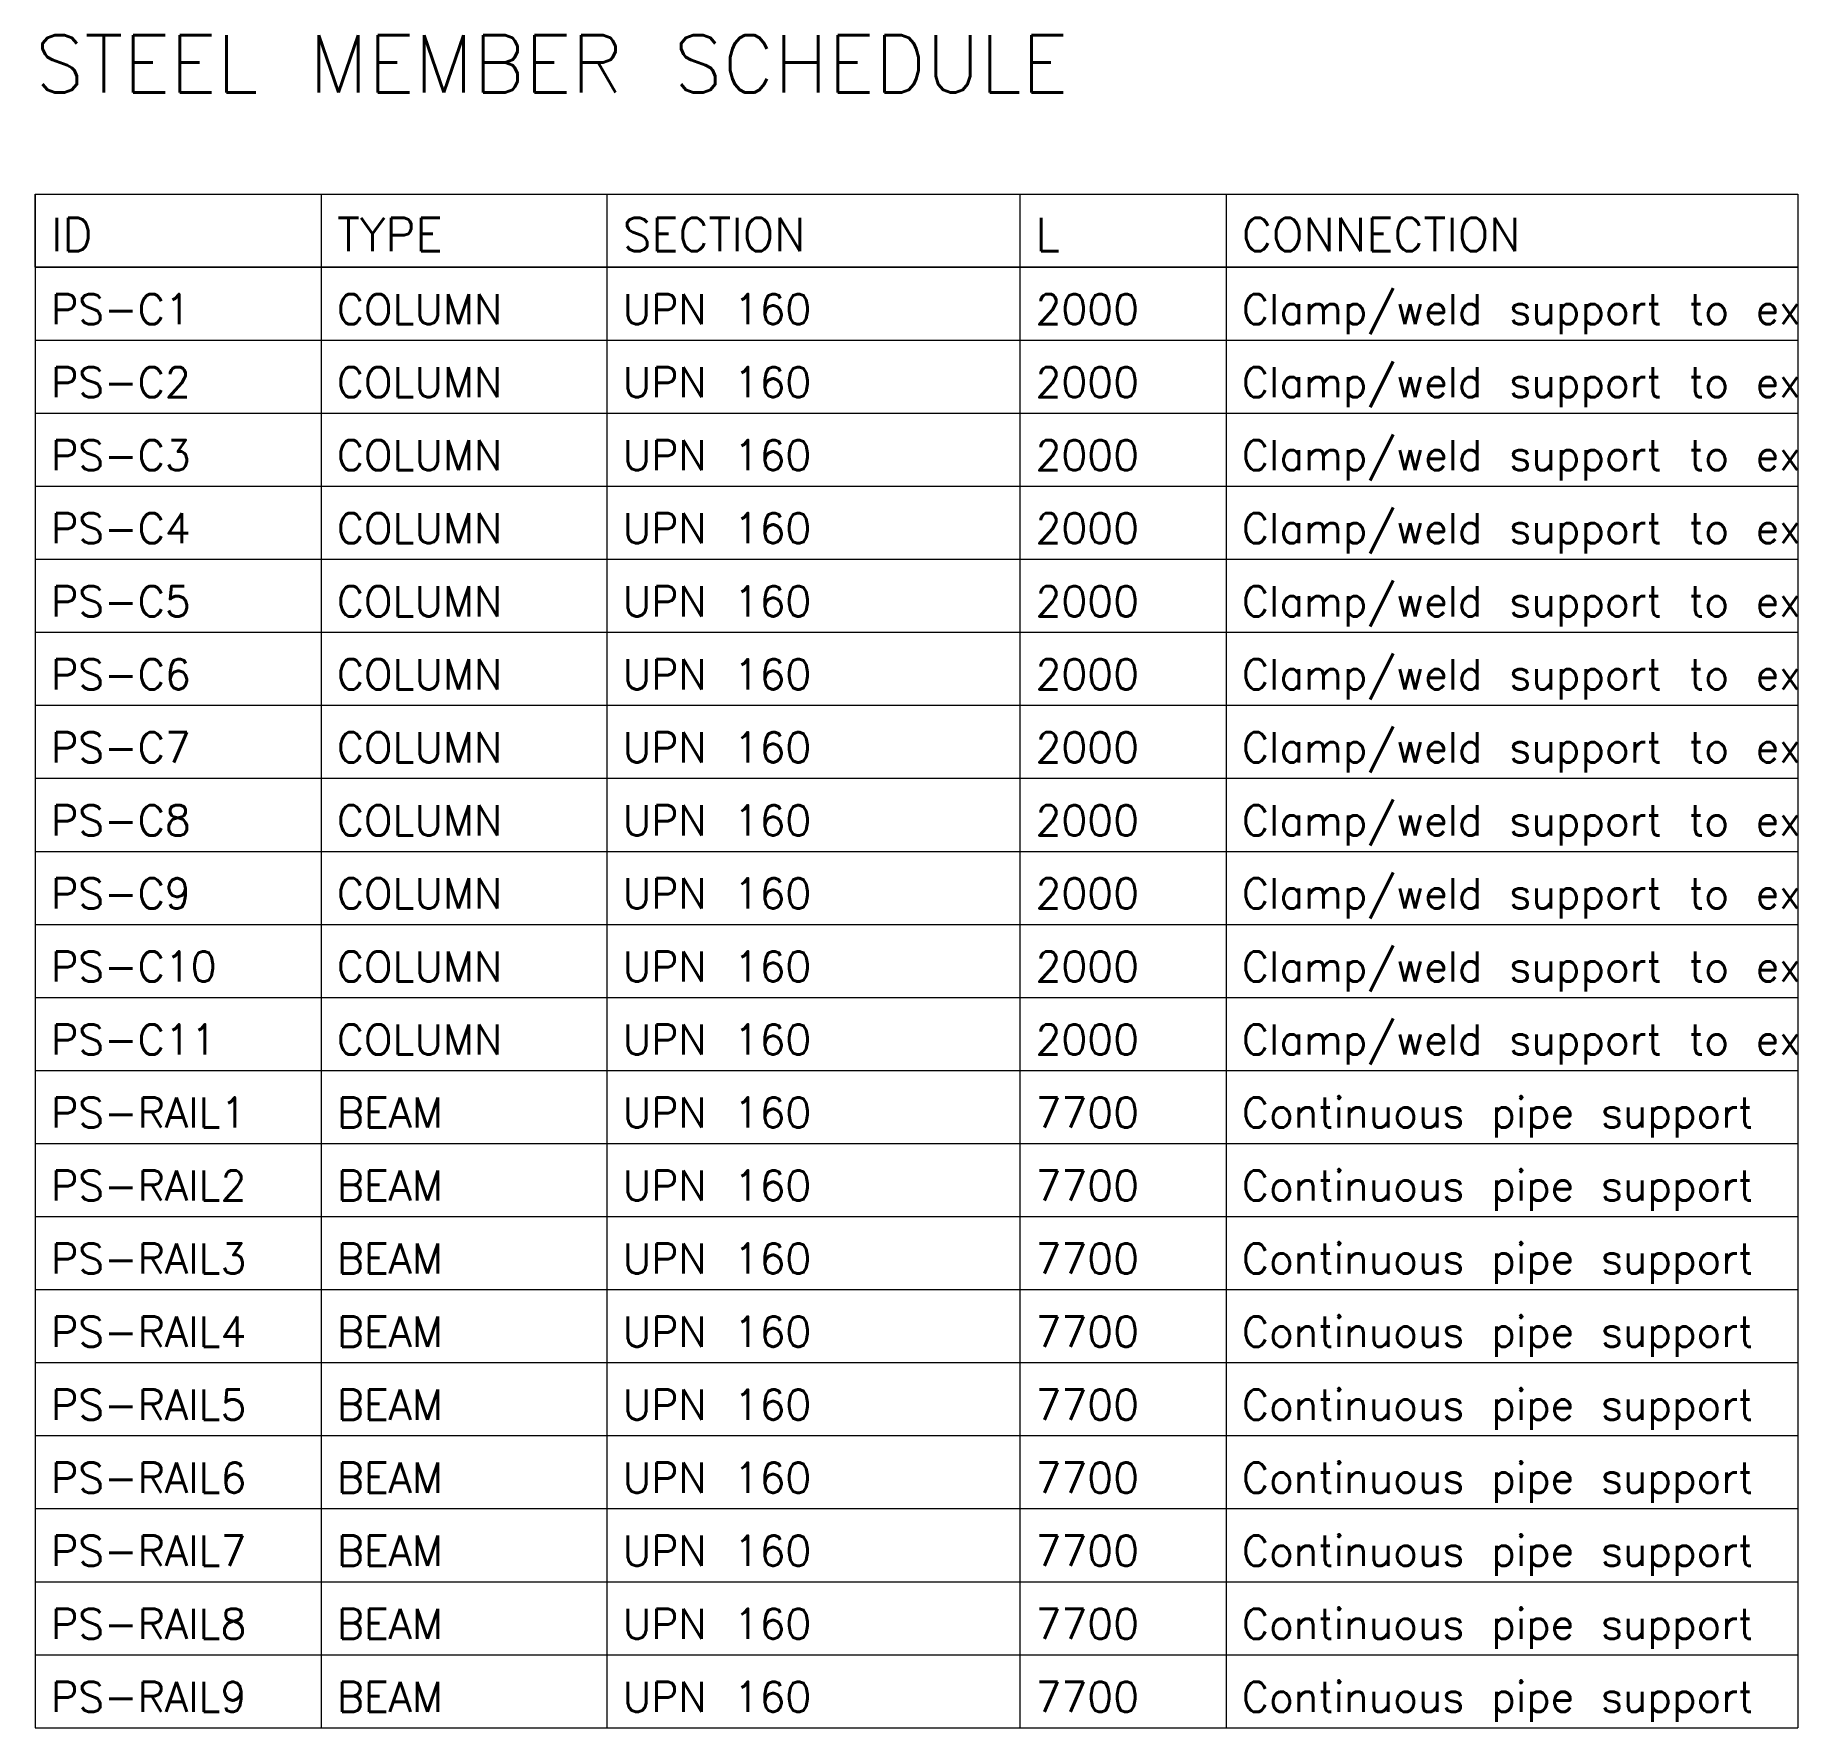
# Model space of a CAD drawing. Header units: millimetres. Extents: x -700 to 169160, y -35650 to 6360.
# Drawn here: x 0 to 5550, y -35650 to -30320 of the extents above; entities that cross this region are included whole.
import ezdxf

# ---------------------------------------------------------------- set-up
doc = ezdxf.new("R2010")
doc.units = ezdxf.units.MM
doc.layers.add('SAI-A-TITLE', color=6, linetype='Continuous', lineweight=30)
doc.layers.add('SAI-SCHEDULE', color=4, linetype='Continuous', lineweight=13)
doc.styles.add('SAI-STANDARD', font='txt.shx')

msp = doc.modelspace()

# ---------------------------------------------------------------- texts
at = {"layer": 'SAI-A-TITLE', "style": 'SAI-STANDARD'}
msp.add_text('STEEL MEMBER SCHEDULE', height=180, dxfattribs=at).set_placement((0, -30500))
at = {"layer": 'SAI-SCHEDULE', "style": 'SAI-STANDARD'}
for s, height, p in [('ID', 105, (50, -31000)), ('TYPE', 105, (950, -31000)), ('SECTION', 105, (1850, -31000)), ('L', 105, (3150, -31000)), ('CONNECTION', 105, (3800, -31000)), ('PS-C1', 95, (50, -31230)), ('COLUMN', 95, (950, -31230)), ('UPN 160', 95, (1850, -31230)), ('2000', 95, (3150, -31230)), ('Clamp/weld support to ex', 95, (3800, -31230)), ('Clamp/weld support to ex', 95, (3800, -31460)), ('PS-C2', 95, (50, -31460)), ('COLUMN', 95, (950, -31460)), ('UPN 160', 95, (1850, -31460)), ('2000', 95, (3150, -31460)), ('Clamp/weld support to ex', 95, (3800, -31690)), ('PS-C3', 95, (50, -31690)), ('COLUMN', 95, (950, -31690)), ('UPN 160', 95, (1850, -31690)), ('2000', 95, (3150, -31690)), ('PS-C4', 95, (50, -31920)), ('COLUMN', 95, (950, -31920)), ('UPN 160', 95, (1850, -31920)), ('2000', 95, (3150, -31920)), ('Clamp/weld support to ex', 95, (3800, -31920)), ('PS-C5', 95, (50, -32150)), ('COLUMN', 95, (950, -32150)), ('UPN 160', 95, (1850, -32150)), ('2000', 95, (3150, -32150)), ('Clamp/weld support to ex', 95, (3800, -32150)), ('PS-C6', 95, (50, -32380)), ('COLUMN', 95, (950, -32380)), ('UPN 160', 95, (1850, -32380)), ('2000', 95, (3150, -32380)), ('Clamp/weld support to ex', 95, (3800, -32380)), ('PS-C7', 95, (50, -32610)), ('COLUMN', 95, (950, -32610)), ('UPN 160', 95, (1850, -32610)), ('2000', 95, (3150, -32610)), ('Clamp/weld support to ex', 95, (3800, -32610)), ('PS-C8', 95, (50, -32840)), ('COLUMN', 95, (950, -32840)), ('UPN 160', 95, (1850, -32840)), ('2000', 95, (3150, -32840)), ('Clamp/weld support to ex', 95, (3800, -32840)), ('Clamp/weld support to ex', 95, (3800, -33070)), ('PS-C9', 95, (50, -33070)), ('COLUMN', 95, (950, -33070)), ('UPN 160', 95, (1850, -33070)), ('2000', 95, (3150, -33070)), ('Clamp/weld support to ex', 95, (3800, -33300)), ('PS-C10', 95, (50, -33300)), ('COLUMN', 95, (950, -33300)), ('UPN 160', 95, (1850, -33300)), ('2000', 95, (3150, -33300)), ('PS-C11', 95, (50, -33530)), ('COLUMN', 95, (950, -33530)), ('UPN 160', 95, (1850, -33530)), ('2000', 95, (3150, -33530)), ('Clamp/weld support to ex', 95, (3800, -33530)), ('PS-RAIL1', 95, (50, -33760)), ('BEAM', 95, (950, -33760)), ('UPN 160', 95, (1850, -33760)), ('7700', 95, (3150, -33760)), ('Continuous pipe support ', 95, (3800, -33760)), ('PS-RAIL2', 95, (50, -33990)), ('BEAM', 95, (950, -33990)), ('UPN 160', 95, (1850, -33990)), ('7700', 95, (3150, -33990)), ('Continuous pipe support ', 95, (3800, -33990)), ('PS-RAIL3', 95, (50, -34220)), ('BEAM', 95, (950, -34220)), ('UPN 160', 95, (1850, -34220)), ('7700', 95, (3150, -34220)), ('Continuous pipe support ', 95, (3800, -34220)), ('Continuous pipe support ', 95, (3800, -34450)), ('PS-RAIL4', 95, (50, -34450)), ('BEAM', 95, (950, -34450)), ('UPN 160', 95, (1850, -34450)), ('7700', 95, (3150, -34450)), ('PS-RAIL5', 95, (50, -34680)), ('BEAM', 95, (950, -34680)), ('UPN 160', 95, (1850, -34680)), ('7700', 95, (3150, -34680)), ('Continuous pipe support ', 95, (3800, -34680)), ('PS-RAIL6', 95, (50, -34910)), ('BEAM', 95, (950, -34910)), ('UPN 160', 95, (1850, -34910)), ('7700', 95, (3150, -34910)), ('Continuous pipe support ', 95, (3800, -34910)), ('PS-RAIL7', 95, (50, -35140)), ('BEAM', 95, (950, -35140)), ('UPN 160', 95, (1850, -35140)), ('7700', 95, (3150, -35140)), ('Continuous pipe support ', 95, (3800, -35140)), ('PS-RAIL8', 95, (50, -35370)), ('BEAM', 95, (950, -35370)), ('UPN 160', 95, (1850, -35370)), ('7700', 95, (3150, -35370)), ('Continuous pipe support ', 95, (3800, -35370)), ('PS-RAIL9', 95, (50, -35600)), ('BEAM', 95, (950, -35600)), ('UPN 160', 95, (1850, -35600)), ('7700', 95, (3150, -35600)), ('Continuous pipe support ', 95, (3800, -35600))]:
    msp.add_text(s, height=height, dxfattribs=at).set_placement(p)

# ---------------------------------------------------------------- linework, layer by layer
at = {"layer": 'SAI-SCHEDULE'}
for p, q in [((0, -30820), (0, -35650)), ((900, -30820), (900, -35650)), ((1800, -30820), (1800, -35650)), ((3100, -30820), (3100, -35650)), ((3750, -30820), (3750, -35650)), ((5550, -30820), (5550, -35650)), ((0, -31050), (5550, -31050)), ((0, -31280), (5550, -31280)), ((0, -31510), (5550, -31510)), ((0, -31740), (5550, -31740)), ((0, -31970), (5550, -31970)), ((0, -32200), (5550, -32200)), ((0, -32430), (5550, -32430)), ((0, -32660), (5550, -32660)), ((0, -32890), (5550, -32890)), ((0, -33120), (5550, -33120)), ((0, -33350), (5550, -33350)), ((0, -33580), (5550, -33580)), ((0, -33810), (5550, -33810)), ((0, -34040), (5550, -34040)), ((0, -34270), (5550, -34270)), ((0, -34500), (5550, -34500)), ((0, -34730), (5550, -34730)), ((0, -34960), (5550, -34960)), ((0, -35190), (5550, -35190)), ((0, -35420), (5550, -35420)), ((0, -35650), (5550, -35650))]:
    msp.add_line(p, q, dxfattribs=at)
msp.add_lwpolyline([(0, -30820), (5550, -30820), (5550, -31050), (0, -31050), (0, -30820)], dxfattribs=at)

msp.set_redraw_order([(e.dxf.handle, doc.entitydb.next_handle()) for e in msp.query("TEXT MTEXT ATTDEF DIMENSION ARC_DIMENSION")])  # texts and dimensions are drawn at this point

doc.saveas('drawing.dxf')
